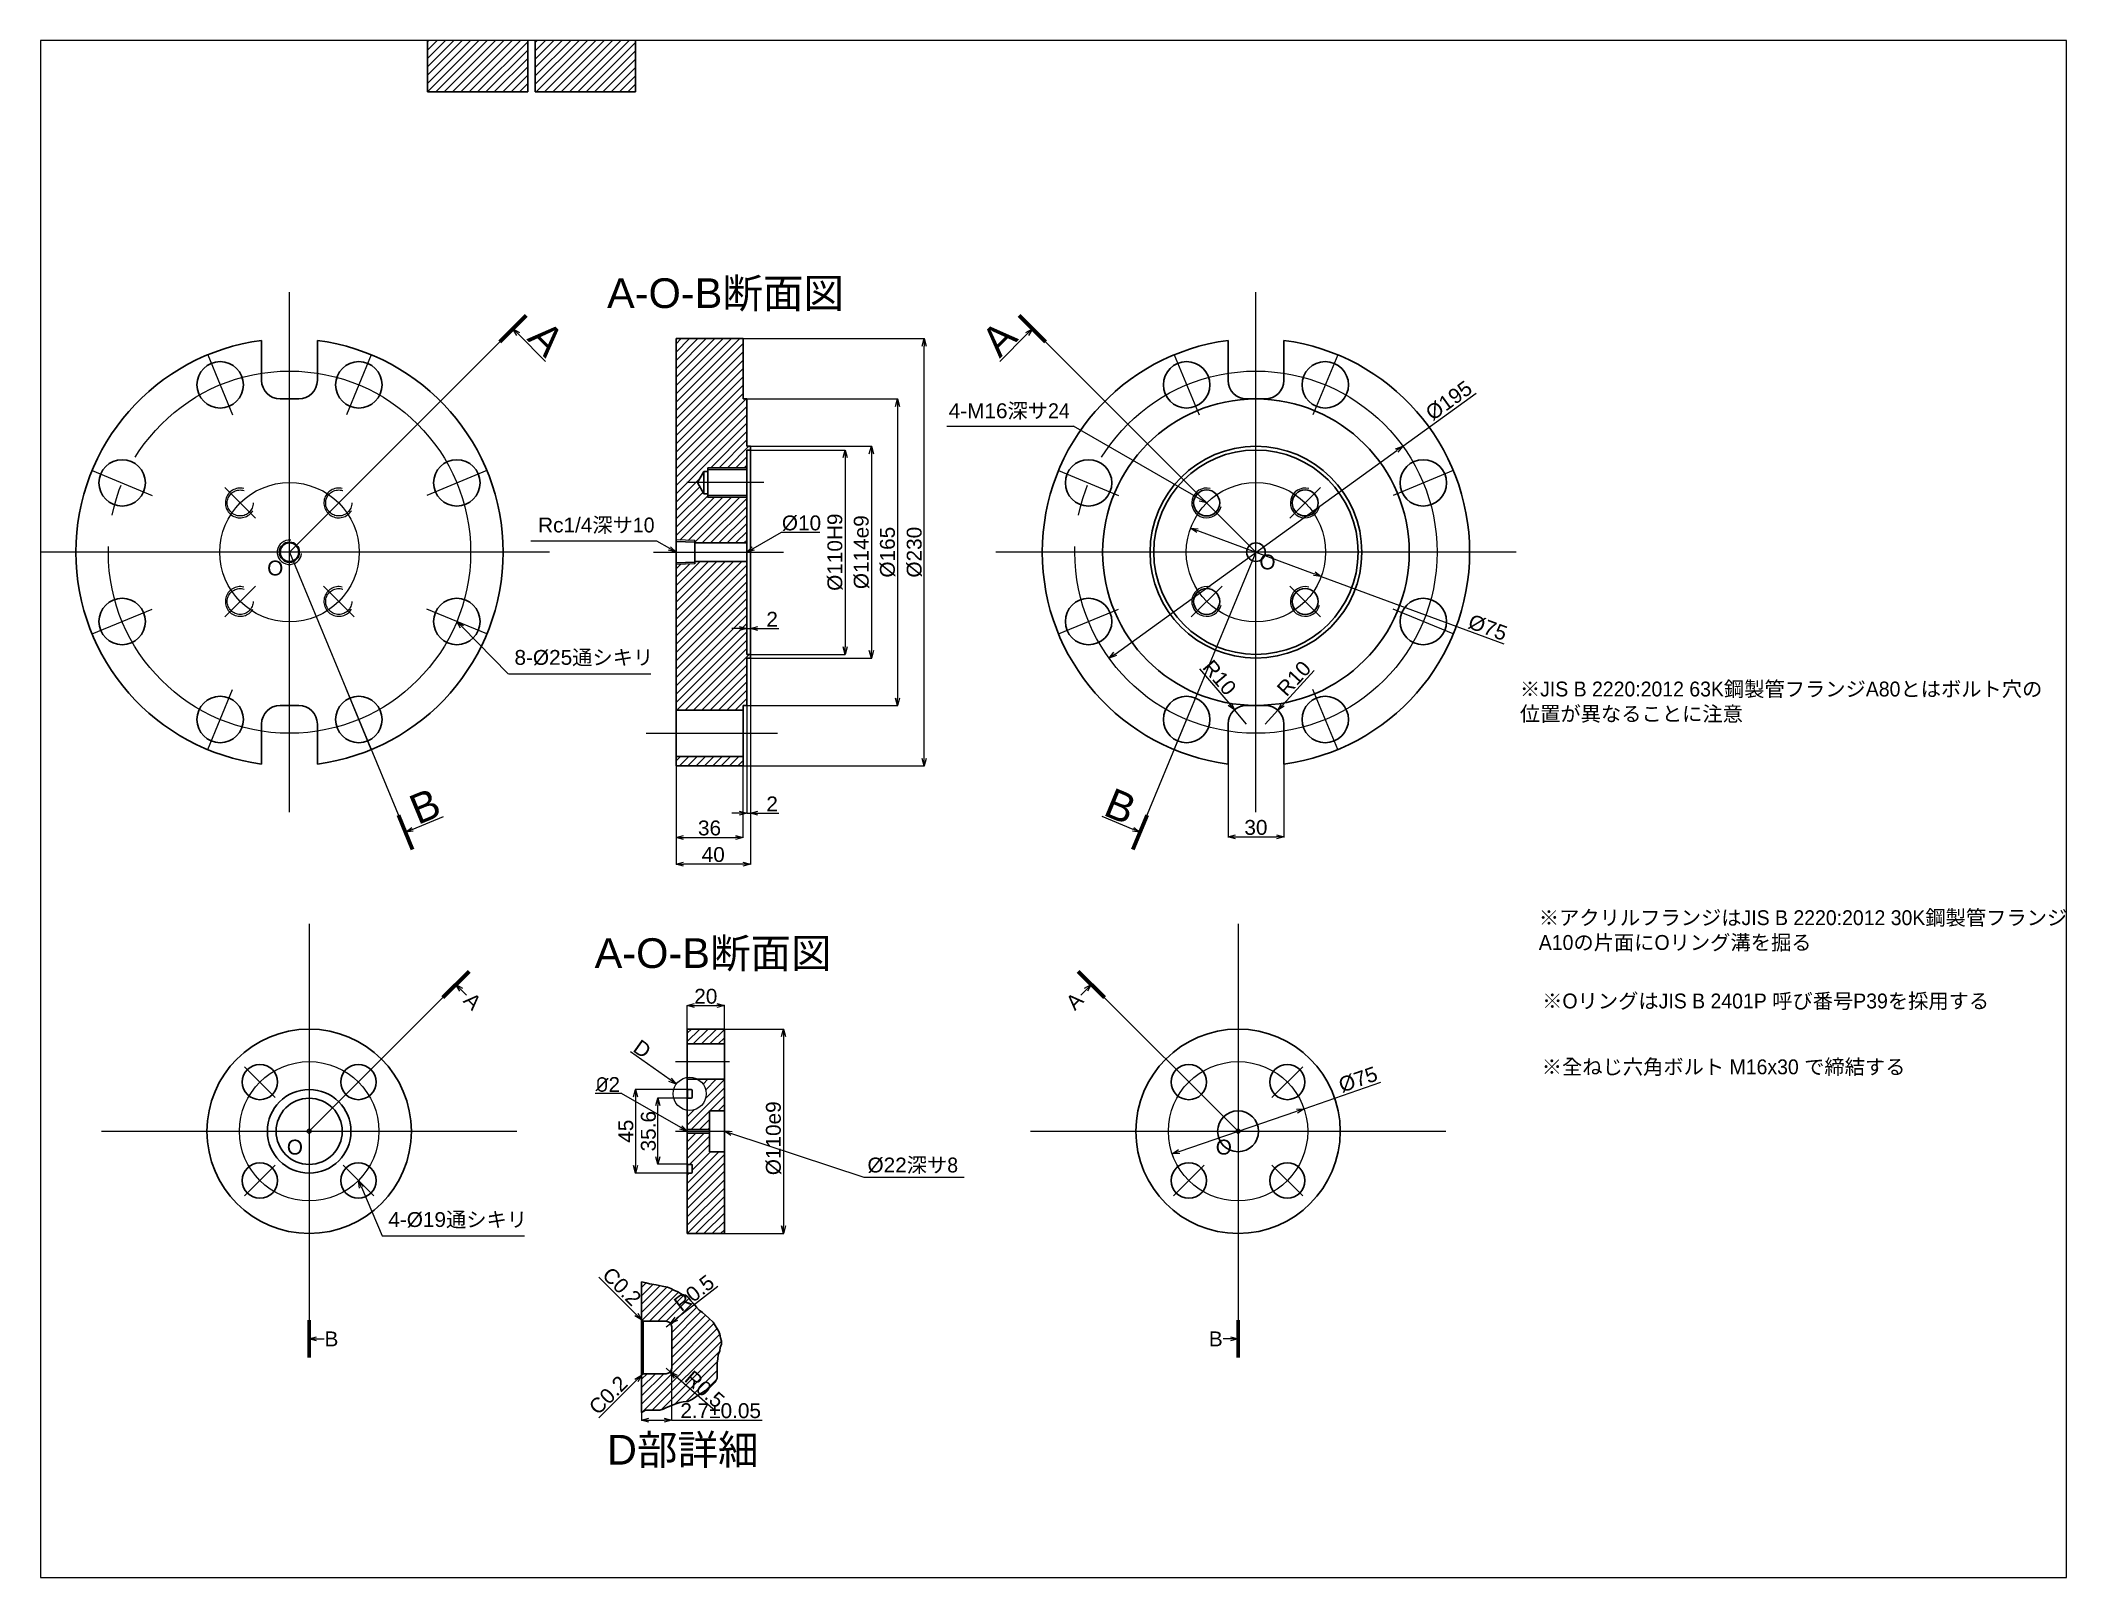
# Paper-space layout '배치2' of a CAD drawing. Header units: millimetres. Extents: x 26 to 231, y 20 to 176.
# The model-space entities are those that its viewports show. They can reach past a viewport. Long polylines and large blocks are cut down to what shows.
import ezdxf

# ---------------------------------------------------------------- set-up
doc = ezdxf.new("R2010")
doc.units = ezdxf.units.MM
doc.linetypes.add('JIS_02_1.2', pattern=[2.5, 1.25, -1.25])
doc.linetypes.add('JIS_08_11', pattern=[12.8, 11, -0.6, 0.6, -0.6])
for name, color, linetype, lineweight in [('ACR Hatch', 7, 'Continuous', 13), ('ACR_BODY OUTER', 7, 'Continuous', 30), ('ACR_CENTER', 2, 'JIS_08_11', 13), ('ACR_Dim', 7, 'Continuous', 13), ('CHAN Dim', 7, 'Continuous', 13), ('Cster BODY OUTER', 7, 'Continuous', 30), ('Cster Hatch', 7, 'Continuous', 13), ('micel', 7, 'Continuous', 60), ('SUS Hatch', 7, 'Continuous', 13), ('SUS_BODY inner', 7, 'Continuous', 13), ('SUS_BODY OUTER', 7, 'Continuous', 30), ('SUS_CENTER', 2, 'JIS_08_11', 13), ('SUS_Dim', 7, 'Continuous', 13), ('SUS_Hidden', 7, 'JIS_02_1.2', 13), ('UPFlange BODY OUTER', 7, 'Continuous', 30), ('UPFlange Hatch', 7, 'Continuous', 13)]:
    doc.layers.add(name, color=color, linetype=linetype, lineweight=lineweight)
doc.styles.add('JIS Mechanical', font='arial.ttf', dxfattribs={"height": 8})
doc.styles.get("Standard").update_dxf_attribs({"font": 'arial.ttf'})
doc.dimstyles.new('JIS Mechanical', dxfattribs={"dimtxt": 8, "dimasz": 4, "dimexe": 0.18, "dimexo": 0, "dimgap": 1, "dimtad": 1, "dimdec": 4, "dimdsep": 46, "dimtxsty": 'Standard', "dimblk": 'OPEN30', "dimcen": 0.09, "dimadec": 0, "dimazin": 2, "dimtfac": 1, "dimtdec": 4, "dimtmove": 0, "dimatfit": 3, "dimfxl": 1, "dimtolj": 1, "dimtzin": 0, "dimarcsym": 0})
doc.dimstyles.new('JIS Mechanical ONE ARROW', dxfattribs={"dimtxt": 8, "dimasz": 4, "dimexe": 0, "dimexo": 0, "dimgap": 1, "dimtad": 1, "dimdec": 4, "dimzin": 0, "dimdsep": 46, "dimtxsty": 'Standard', "dimblk": 'OPEN30', "dimcen": 0.09, "dimsd2": 1, "dimadec": 0, "dimazin": 0, "dimtfac": 1, "dimtdec": 4, "dimtofl": 0, "dimtmove": 0, "dimatfit": 3, "dimfxl": 1, "dimtolj": 1, "dimtzin": 0, "dimarcsym": 0})
doc.dimstyles.new('JIS Mechanical ONE ARROW micel', dxfattribs={"dimtxt": 8, "dimasz": 4, "dimexe": 0, "dimexo": 0, "dimgap": 1, "dimtad": 0, "dimdec": 4, "dimzin": 0, "dimdsep": 46, "dimtxsty": 'Standard', "dimblk": 'OPEN30', "dimcen": 0.09, "dimsd2": 1, "dimadec": 0, "dimazin": 0, "dimtfac": 1, "dimtdec": 4, "dimtofl": 0, "dimtmove": 0, "dimatfit": 3, "dimfxl": 1, "dimtolj": 1, "dimtzin": 0, "dimarcsym": 0})

psp = doc.layouts.new('배치2')

msp = doc.modelspace()

# ---------------------------------------------------------------- texts
at = {"layer": 'ACR_Dim', "char_height": 8, "attachment_point": 1, "style": 'JIS Mechanical'}
for s, width, gutter_width, heights, insert in [('{\\fGulim|b0|i0|c129|p50;※アクリルフランジはJIS B 2220:2012 30K鋼製管フランジA10の片面にOリング溝を掘る}', 285.5656957, 12.5, [75.08938], (711.87776, -142.75247)), ('{\\fGulim|b0|i0|c129|p50;※\\fGulim|b0|i0|c128|p50;OリングはJIS B 2401P 呼び番\\fMS PGothic|b0|i0|c128|p50;号\\fGulim|b0|i0|c128|p50;P39を採用する}', 285.5656957, 12.5, [75.08938], (713.68391, -187.59338)), ('{\\fGulim|b0|i0|c129|p50;※\\fGulim|b0|i0|c128|p50;全ねじ六角ボルト\\fMS PGothic|b0|i0|c128|p50; M16x30 で締結する}', 285.5656957, 12.5, [75.08938], (713.43684, -223.05317)), ('O', 24.2991491, 40, [0], (37.98171, -266.25156)), ('O', 24.2991491, 40, [0], (537.98171, -266.25156)), ('%%C22{\\fMS PGothic|b0|i0|c128|p50;深サ8}', 117.301573, 12.5, [0], (350.51793, -275.90006)), ('4-%%C19{\\fMS PGothic|b0|i0|c128|p50;通シキリ}', 117.301573, 12.5, [0], (92.6069, -305.26053))]:
    msp.add_mtext_dynamic_manual_height_columns(s, width=width, gutter_width=gutter_width, heights=heights, dxfattribs=dict(at, insert=insert))
at = {"layer": 'ACR_Dim', "insert": (210.29038, -425.17452), "char_height": 16, "attachment_point": 1}
msp.add_mtext_dynamic_manual_height_columns('D{\\fMS PGothic|b0|i0|c128|p50;部詳細}', width=221.836558, gutter_width=12.5, heights=[0], dxfattribs=at)
at = {"layer": 'SUS_Dim', "char_height": 16, "attachment_point": 1}
for insert in [(210.334, 197.45947), (203.65355, -157.82858)]:
    msp.add_mtext_dynamic_manual_height_columns('A-O-B{\\fMS PGothic|b0|i0|c128|p50;断面図}', width=221.836558, gutter_width=12.5, heights=[0], dxfattribs=dict(at, insert=insert))
at = {"layer": 'SUS_Dim', "char_height": 8, "style": 'JIS Mechanical'}
for s, width, gutter_width, heights, insert, attachment_point in [('4-M16{\\fMS PGothic|b0|i0|c128|p50;深サ24}', 117.301573, 12.5, [0], (394.22791, 130.15179), 1), ('Rc1/4{\\fMS PGothic|b0|i0|c128|p50;深サ10}', 95.467012, 12.5, [0], (235.89417, 68.64785), 3), ('%%C10', 25.9229992, 12.5, [0], (304.43791, 69.766), 1), ('O', 24.2991491, 40, [0], (27.39018, 45.49484), 1), ('O', 24.2991491, 40, [0], (561.48055, 48.75329), 1), ('8-%%C25{\\fMS PGothic|b0|i0|c128|p50;通シキリ}', 117.301573, 12.5, [0], (160.52337, -2.63105), 1), ('{\\fGulim|b0|i0|c129|p50;※JIS B 2220:2012 63K鋼製管フランジA80とはボルト穴の位置が異なることに注意}', 285.5656957, 12.5, [75.08938], (701.68472, -19.65238), 1), ('{\\fISOCPEUR|b0|i0|c0|p34;%%C}2', 95.467012, 12.5, [0], (217.34778, -232.56232), 3)]:
    msp.add_mtext_dynamic_manual_height_columns(s, width=width, gutter_width=gutter_width, heights=heights, dxfattribs=dict(at, insert=insert, attachment_point=attachment_point))

# ---------------------------------------------------------------- blocks, each defined once
blk = doc.blocks.new('_Open30')
at = {"color": 0, "linetype": 'ByBlock', "lineweight": -2}
for p, q in [((-1, 0.27), (0, 0)), ((0, 0), (-1, -0.27)), ((0, 0), (-1, 0))]:
    blk.add_line(p, q, dxfattribs=at)
blk = doc.blocks.new('*D3')
at = {"layer": 'Defpoints', "color": 0, "transparency": 16777216}
for p in [(228.4, 61), (228.4, 61), (247.5, 50)]:
    blk.add_point(p, dxfattribs=at)
at = {"layer": 'SUS_Dim', "color": 0, "lineweight": -2, "transparency": 16777216}
blk.add_line((244.1, 52), (237.1, 56), dxfattribs=at)
at = {"layer": 'SUS_Dim', "color": 0, "lineweight": -2, "transparency": 16777216, "xscale": 4, "yscale": 4, "zscale": 4, "rotation": 330.0000000000001}
blk.add_blockref('_Open30', (247.5, 50), dxfattribs=at)
blk = doc.blocks.new('*D4')
at = {"layer": 'Defpoints', "color": 0, "transparency": 16777216}
for p in [(304.6, 61), (304.6, 61), (285.5, 50)]:
    blk.add_point(p, dxfattribs=at)
at = {"layer": 'SUS_Dim', "color": 0, "lineweight": -2, "transparency": 16777216}
blk.add_line((289, 52), (304.2, 60.8), dxfattribs=at)
at = {"layer": 'SUS_Dim', "color": 0, "lineweight": -2, "transparency": 16777216, "xscale": 4, "yscale": 4, "zscale": 4, "rotation": 210}
blk.add_blockref('_Open30', (285.5, 50), dxfattribs=at)
blk = doc.blocks.new('*D5')
at = {"layer": 'Defpoints', "color": 0, "transparency": 16777216}
for p in [(287.5, 107), (287.5, -7), (352.6, -7)]:
    blk.add_point(p, dxfattribs=at)
at = {"layer": 'SUS_Dim', "color": 0, "lineweight": -2, "transparency": 16777216}
for p, q in [((287.5, 107), (352.8, 107)), ((352.6, 103), (352.6, -3)), ((287.5, -7), (352.8, -7))]:
    blk.add_line(p, q, dxfattribs=at)
at = {"layer": 'SUS_Dim', "color": 0, "lineweight": -2, "transparency": 16777216, "xscale": 4, "yscale": 4, "zscale": 4}
for p, rotation in [((352.6, 107), 90), ((352.6, -7), 270)]:
    blk.add_blockref('_Open30', p, dxfattribs=dict(at, rotation=rotation))
at = {"layer": 'SUS_Dim', "color": 0, "transparency": 16777216, "insert": (347.3, 50), "char_height": 8, "attachment_point": 5, "rotation": 90}
blk.add_mtext('\\A1;%%C114e9', dxfattribs=at)
blk = doc.blocks.new('*D6')
at = {"layer": 'Defpoints', "color": 0, "transparency": 16777216}
for p in [(285.5, 132.5), (285.5, -32.5), (366.7, -32.5)]:
    blk.add_point(p, dxfattribs=at)
at = {"layer": 'SUS_Dim', "color": 0, "lineweight": -2, "transparency": 16777216}
for p, q in [((285.5, 132.5), (366.9, 132.5)), ((366.7, 128.5), (366.7, -28.5)), ((285.5, -32.5), (366.9, -32.5))]:
    blk.add_line(p, q, dxfattribs=at)
at = {"layer": 'SUS_Dim', "color": 0, "lineweight": -2, "transparency": 16777216, "xscale": 4, "yscale": 4, "zscale": 4}
for p, rotation in [((366.7, 132.5), 90), ((366.7, -32.5), 270)]:
    blk.add_blockref('_Open30', p, dxfattribs=dict(at, rotation=rotation))
at = {"layer": 'SUS_Dim', "color": 0, "transparency": 16777216, "insert": (361.4, 50), "char_height": 8, "attachment_point": 5, "rotation": 90}
blk.add_mtext('\\A1;%%C165', dxfattribs=at)
blk = doc.blocks.new('*D7')
at = {"layer": 'Defpoints', "color": 0, "transparency": 16777216}
for p in [(283.5, 165), (381.1, 165), (283.5, -65)]:
    blk.add_point(p, dxfattribs=at)
at = {"layer": 'SUS_Dim', "color": 0, "lineweight": -2, "transparency": 16777216}
for p, q in [((283.5, 165), (381.2, 165)), ((381.1, -61), (381.1, 161)), ((283.5, -65), (381.2, -65))]:
    blk.add_line(p, q, dxfattribs=at)
at = {"layer": 'SUS_Dim', "color": 0, "lineweight": -2, "transparency": 16777216, "xscale": 4, "yscale": 4, "zscale": 4}
for p, rotation in [((381.1, 165), 90), ((381.1, -65), 270)]:
    blk.add_blockref('_Open30', p, dxfattribs=dict(at, rotation=rotation))
at = {"layer": 'SUS_Dim', "color": 0, "transparency": 16777216, "insert": (375.8, 50), "char_height": 8, "attachment_point": 5, "rotation": 90}
blk.add_mtext('\\A1;%%C230', dxfattribs=at)
blk = doc.blocks.new('*D8')
at = {"layer": 'ACR_Dim', "color": 0, "lineweight": -2, "transparency": 16777216}
for p, q in [((253.6, -243.9), (237.5, -243.9)), ((237.7, -275.5), (237.7, -247.9)), ((253.6, -279.5), (237.5, -279.5))]:
    blk.add_line(p, q, dxfattribs=at)
at = {"layer": 'Defpoints', "color": 0, "transparency": 16777216}
for p in [(237.7, -243.9), (253.6, -243.9), (253.6, -279.5)]:
    blk.add_point(p, dxfattribs=at)
at = {"layer": 'ACR_Dim', "color": 0, "lineweight": -2, "transparency": 16777216, "xscale": 4, "yscale": 4, "zscale": 4}
for p, rotation in [((237.7, -243.9), 90), ((237.7, -279.5), 270)]:
    blk.add_blockref('_Open30', p, dxfattribs=dict(at, rotation=rotation))
at = {"layer": 'ACR_Dim', "color": 0, "transparency": 16777216, "insert": (232.6, -261.7), "char_height": 8, "attachment_point": 5, "rotation": 90}
blk.add_mtext('\\A1;35.6', dxfattribs=at)
blk = doc.blocks.new('*D9')
at = {"layer": 'ACR_Dim', "color": 0, "lineweight": -2, "transparency": 16777216}
for p, q in [((253.6, -239.2), (225.4, -239.2)), ((225.6, -243.2), (225.6, -280.2)), ((253.6, -284.2), (225.4, -284.2))]:
    blk.add_line(p, q, dxfattribs=at)
at = {"layer": 'Defpoints', "color": 0, "transparency": 16777216}
for p in [(253.6, -239.2), (225.6, -284.2), (253.6, -284.2)]:
    blk.add_point(p, dxfattribs=at)
at = {"layer": 'ACR_Dim', "color": 0, "lineweight": -2, "transparency": 16777216, "xscale": 4, "yscale": 4, "zscale": 4}
for p, rotation in [((225.6, -239.2), 90), ((225.6, -284.2), 270)]:
    blk.add_blockref('_Open30', p, dxfattribs=dict(at, rotation=rotation))
at = {"layer": 'ACR_Dim', "color": 0, "transparency": 16777216, "insert": (220.5, -261.7), "char_height": 8, "attachment_point": 5, "rotation": 90}
blk.add_mtext('\\A1;45', dxfattribs=at)
blk = doc.blocks.new('*D10')
at = {"layer": 'Defpoints', "color": 0, "transparency": 16777216}
for p in [(94.9, -103.6), (94.9, -103.6), (101.9, -100.7)]:
    blk.add_point(p, dxfattribs=at)
at = {"layer": 'SUS_Dim', "color": 0, "lineweight": -2, "transparency": 16777216}
blk.add_line((105.5, -99.2), (122.3, -92.3), dxfattribs=at)
at = {"layer": 'SUS_Dim', "color": 0, "lineweight": -2, "transparency": 16777216, "xscale": 4, "yscale": 4, "zscale": 4, "rotation": 202.4999999999999}
blk.add_blockref('_Open30', (101.9, -100.7), dxfattribs=at)
at = {"layer": 'SUS_Dim', "color": 0, "transparency": 16777216, "insert": (112.3, -86.7), "char_height": 8, "attachment_point": 5, "rotation": 22.5}
blk.add_mtext('\\A1;{\\H2x;B}', dxfattribs=at)
blk = doc.blocks.new('*D11')
at = {"layer": 'ACR_Dim', "color": 0, "lineweight": -2, "transparency": 16777216}
for p, q in [((273.5, -206.7), (305.5, -206.7)), ((305.3, -210.7), (305.3, -312.7)), ((273.5, -316.7), (305.5, -316.7))]:
    blk.add_line(p, q, dxfattribs=at)
at = {"layer": 'Defpoints', "color": 0, "transparency": 16777216}
for p in [(273.5, -206.7), (273.5, -316.7), (305.3, -316.7)]:
    blk.add_point(p, dxfattribs=at)
at = {"layer": 'ACR_Dim', "color": 0, "lineweight": -2, "transparency": 16777216, "xscale": 4, "yscale": 4, "zscale": 4}
for p, rotation in [((305.3, -206.7), 90), ((305.3, -316.7), 270)]:
    blk.add_blockref('_Open30', p, dxfattribs=dict(at, rotation=rotation))
at = {"layer": 'ACR_Dim', "color": 0, "transparency": 16777216, "insert": (300, -265.5), "char_height": 8, "attachment_point": 5, "rotation": 90}
blk.add_mtext('\\A1;%%C110e9', dxfattribs=at)
blk = doc.blocks.new('*D12')
at = {"layer": 'Defpoints', "color": 0, "transparency": 16777216}
for p in [(638.6, 107.1), (638.6, 107.1), (480.6, -7.1)]:
    blk.add_point(p, dxfattribs=at)
at = {"layer": 'SUS_Dim', "color": 0, "lineweight": -2, "transparency": 16777216}
for p, q in [((638.6, 107.1), (678.1, 135.6)), ((483.8, -4.8), (635.4, 104.8)), ((638.6, 107.1), (638.8, 106.9)), ((480.6, -7.1), (480.7, -7.2))]:
    blk.add_line(p, q, dxfattribs=at)
at = {"layer": 'SUS_Dim', "color": 0, "lineweight": -2, "transparency": 16777216, "xscale": 4, "yscale": 4, "zscale": 4}
for p, rotation in [((638.6, 107.1), 35.84337346693896), ((480.6, -7.1), 215.8433734669389)]:
    blk.add_blockref('_Open30', p, dxfattribs=dict(at, rotation=rotation))
at = {"layer": 'SUS_Dim', "color": 0, "transparency": 16777216, "insert": (663.5, 131.6), "char_height": 8, "attachment_point": 5, "rotation": 35.8434}
blk.add_mtext('\\A1;%%C195', dxfattribs=at)
blk = doc.blocks.new('*D13')
at = {"layer": 'Defpoints', "color": 0, "transparency": 16777216}
for p in [(544.6, -64), (574.6, -64), (574.6, -103.3)]:
    blk.add_point(p, dxfattribs=at)
at = {"layer": 'SUS_Dim', "color": 0, "lineweight": -2, "transparency": 16777216}
for p, q in [((544.6, -64), (544.6, -103.5)), ((574.6, -64), (574.6, -103.5)), ((548.6, -103.3), (570.6, -103.3))]:
    blk.add_line(p, q, dxfattribs=at)
at = {"layer": 'SUS_Dim', "color": 0, "lineweight": -2, "transparency": 16777216, "xscale": 4, "yscale": 4, "zscale": 4, "rotation": 180}
blk.add_blockref('_Open30', (544.6, -103.3), dxfattribs=at)
at = {"layer": 'SUS_Dim', "color": 0, "lineweight": -2, "transparency": 16777216, "xscale": 4, "yscale": 4, "zscale": 4}
blk.add_blockref('_Open30', (574.6, -103.3), dxfattribs=at)
at = {"layer": 'SUS_Dim', "color": 0, "transparency": 16777216, "insert": (559.6, -98.2), "char_height": 8, "attachment_point": 5}
blk.add_mtext('\\A1;30', dxfattribs=at)
blk = doc.blocks.new('*D14')
at = {"layer": 'Defpoints', "color": 0, "transparency": 16777216}
for p in [(564.6, -42.5), (571.4, -35.1)]:
    blk.add_point(p, dxfattribs=at)
at = {"layer": 'SUS_Dim', "color": 0, "lineweight": -2, "transparency": 16777216}
for p, q in [((591, -13.7), (574.1, -32.2)), ((564.6, -42.5), (571.4, -35.1))]:
    blk.add_line(p, q, dxfattribs=at)
at = {"layer": 'SUS_Dim', "color": 0, "lineweight": -2, "transparency": 16777216, "xscale": 4, "yscale": 4, "zscale": 4, "rotation": 227.5162813843645}
blk.add_blockref('_Open30', (571.4, -35.1), dxfattribs=at)
at = {"layer": 'SUS_Dim', "color": 0, "transparency": 16777216, "insert": (580.1, -18), "char_height": 8, "attachment_point": 5, "rotation": 47.5163}
blk.add_mtext('\\A1;R10', dxfattribs=at)
blk = doc.blocks.new('*D15')
at = {"layer": 'Defpoints', "color": 0, "transparency": 16777216}
for p in [(548.1, -34.9), (554.6, -42.5)]:
    blk.add_point(p, dxfattribs=at)
at = {"layer": 'SUS_Dim', "color": 0, "lineweight": -2, "transparency": 16777216}
for p, q in [((529.3, -12.7), (545.5, -31.8)), ((554.6, -42.5), (548.1, -34.9))]:
    blk.add_line(p, q, dxfattribs=at)
at = {"layer": 'SUS_Dim', "color": 0, "lineweight": -2, "transparency": 16777216, "xscale": 4, "yscale": 4, "zscale": 4, "rotation": 310.3721878553387}
blk.add_blockref('_Open30', (548.1, -34.9), dxfattribs=at)
at = {"layer": 'SUS_Dim', "color": 0, "transparency": 16777216, "insert": (540, -17.5), "char_height": 8, "attachment_point": 5, "rotation": 310.3722}
blk.add_mtext('\\A1;R10', dxfattribs=at)
blk = doc.blocks.new('*D16')
at = {"layer": 'Defpoints', "color": 0, "transparency": 16777216}
for p in [(524.4, 63), (524.4, 63), (594.8, 37)]:
    blk.add_point(p, dxfattribs=at)
at = {"layer": 'SUS_Dim', "color": 0, "lineweight": -2, "transparency": 16777216}
for p, q in [((524.4, 63), (524.4, 62.9)), ((528.2, 61.6), (591, 38.4)), ((594.8, 37), (594.7, 36.8)), ((594.8, 37), (693, 0.6))]:
    blk.add_line(p, q, dxfattribs=at)
at = {"layer": 'SUS_Dim', "color": 0, "lineweight": -2, "transparency": 16777216, "xscale": 4, "yscale": 4, "zscale": 4}
for p, rotation in [((524.4, 63), 159.6761750796238), ((594.8, 37), 339.6761750796238)]:
    blk.add_blockref('_Open30', p, dxfattribs=dict(at, rotation=rotation))
at = {"layer": 'SUS_Dim', "color": 0, "transparency": 16777216, "insert": (684.4, 9.4), "char_height": 8, "attachment_point": 5, "rotation": 339.6762}
blk.add_mtext('\\A1;%%C75', dxfattribs=at)
blk = doc.blocks.new('*D19')
at = {"layer": 'ACR_Dim', "color": 0, "lineweight": -2, "transparency": 16777216}
for p, q in [((269.9, -345.3), (247.6, -362.7)), ((242.1, -367), (244.5, -365.2))]:
    blk.add_line(p, q, dxfattribs=at)
at = {"layer": 'Defpoints', "color": 0, "transparency": 16777216}
for p in [(242.1, -367), (244.5, -365.2)]:
    blk.add_point(p, dxfattribs=at)
at = {"layer": 'ACR_Dim', "color": 0, "lineweight": -2, "transparency": 16777216, "xscale": 4, "yscale": 4, "zscale": 4, "rotation": 218.1185814894565}
blk.add_blockref('_Open30', (244.5, -365.2), dxfattribs=at)
at = {"layer": 'ACR_Dim', "color": 0, "transparency": 16777216, "insert": (257.2, -348.8), "char_height": 8, "attachment_point": 5, "rotation": 38.1186}
blk.add_mtext('\\A1;R0.5', dxfattribs=at)
blk = doc.blocks.new('*D20')
at = {"layer": 'ACR_Dim', "color": 0, "lineweight": -2, "transparency": 16777216}
for p, q in [((242.1, -389.2), (244.4, -391.2)), ((268.8, -412.4), (247.4, -393.8))]:
    blk.add_line(p, q, dxfattribs=at)
at = {"layer": 'Defpoints', "color": 0, "transparency": 16777216}
for p in [(242.1, -389.2), (244.4, -391.2)]:
    blk.add_point(p, dxfattribs=at)
at = {"layer": 'ACR_Dim', "color": 0, "lineweight": -2, "transparency": 16777216, "xscale": 4, "yscale": 4, "zscale": 4, "rotation": 138.9950629943328}
blk.add_blockref('_Open30', (244.4, -391.2), dxfattribs=at)
at = {"layer": 'ACR_Dim', "color": 0, "transparency": 16777216, "insert": (262.9, -400.6), "char_height": 8, "attachment_point": 5, "rotation": 318.9951}
blk.add_mtext('\\A1;R0.5', dxfattribs=at)
blk = doc.blocks.new('*D21')
at = {"layer": 'ACR_Dim', "color": 0, "lineweight": -2, "transparency": 16777216}
blk.add_line((226.1, -360.4), (206, -340.2), dxfattribs=at)
at = {"layer": 'Defpoints', "color": 0, "transparency": 16777216}
for p in [(228.9, -363.2), (229.8, -364), (229.8, -364)]:
    blk.add_point(p, dxfattribs=at)
at = {"layer": 'ACR_Dim', "color": 0, "lineweight": -2, "transparency": 16777216, "xscale": 4, "yscale": 4, "zscale": 4, "rotation": 314.9999999999981}
blk.add_blockref('_Open30', (228.9, -363.2), dxfattribs=at)
at = {"layer": 'ACR_Dim', "color": 0, "transparency": 16777216, "insert": (218.3, -345.3), "char_height": 8, "attachment_point": 5, "rotation": 315}
blk.add_mtext('\\A1;C0.2', dxfattribs=at)
blk = doc.blocks.new('*D22')
at = {"layer": 'ACR_Dim', "color": 0, "lineweight": -2, "transparency": 16777216}
blk.add_line((226.1, -395.9), (206, -416), dxfattribs=at)
at = {"layer": 'Defpoints', "color": 0, "transparency": 16777216}
for p in [(229.8, -392.2), (229.8, -392.2), (228.9, -393.1)]:
    blk.add_point(p, dxfattribs=at)
at = {"layer": 'ACR_Dim', "color": 0, "lineweight": -2, "transparency": 16777216, "xscale": 4, "yscale": 4, "zscale": 4, "rotation": 45.00000000000192}
blk.add_blockref('_Open30', (228.9, -393.1), dxfattribs=at)
at = {"layer": 'ACR_Dim', "color": 0, "transparency": 16777216, "insert": (211, -403.8), "char_height": 8, "attachment_point": 5, "rotation": 45}
blk.add_mtext('\\A1;C0.2', dxfattribs=at)
blk = doc.blocks.new('*D23')
at = {"layer": 'ACR_Dim', "color": 0, "lineweight": -2, "transparency": 16777216}
for p, q in [((244.3, -234), (222.9, -219)), ((247.5, -236.4), (247.5, -236.4)), ((251.2, -239), (251.2, -238.9))]:
    blk.add_line(p, q, dxfattribs=at)
at = {"layer": 'Defpoints', "color": 0, "transparency": 16777216}
for p in [(247.5, -236.4), (251.2, -238.9), (251.2, -239)]:
    blk.add_point(p, dxfattribs=at)
at = {"layer": 'ACR_Dim', "color": 0, "lineweight": -2, "transparency": 16777216, "xscale": 4, "yscale": 4, "zscale": 4, "rotation": 324.8023336341653}
blk.add_blockref('_Open30', (247.5, -236.4), dxfattribs=at)
at = {"layer": 'ACR_Dim', "color": 0, "transparency": 16777216, "insert": (229.3, -217.4), "char_height": 8, "attachment_point": 5, "rotation": 324.8023}
blk.add_mtext('\\A1;D', dxfattribs=at)
blk = doc.blocks.new('*D24')
at = {"layer": 'ACR_Dim', "color": 0, "lineweight": -2, "transparency": 16777216}
for p, q in [((228.9, -376.3), (228.9, -417.5)), ((245.1, -389.2), (245.1, -417.5)), ((232.9, -417.3), (241.1, -417.3)), ((245.1, -417.3), (293.8, -417.3))]:
    blk.add_line(p, q, dxfattribs=at)
at = {"layer": 'Defpoints', "color": 0, "transparency": 16777216}
for p in [(228.9, -376.3), (245.1, -389.2), (245.1, -417.3)]:
    blk.add_point(p, dxfattribs=at)
at = {"layer": 'ACR_Dim', "color": 0, "lineweight": -2, "transparency": 16777216, "xscale": 4, "yscale": 4, "zscale": 4, "rotation": 180}
blk.add_blockref('_Open30', (228.9, -417.3), dxfattribs=at)
at = {"layer": 'ACR_Dim', "color": 0, "lineweight": -2, "transparency": 16777216, "xscale": 4, "yscale": 4, "zscale": 4}
blk.add_blockref('_Open30', (245.1, -417.3), dxfattribs=at)
at = {"layer": 'ACR_Dim', "color": 0, "transparency": 16777216, "insert": (271.5, -412.2), "char_height": 8, "attachment_point": 5}
blk.add_mtext('\\A1;2.7%%P0.05', dxfattribs=at)
blk = doc.blocks.new('*D25')
at = {"layer": 'ACR_Dim', "color": 0, "lineweight": -2, "transparency": 16777216}
for p, q in [((253.5, -206.7), (253.5, -194)), ((257.5, -194.1), (269.5, -194.1)), ((273.5, -206.7), (273.5, -194))]:
    blk.add_line(p, q, dxfattribs=at)
at = {"layer": 'Defpoints', "color": 0, "transparency": 16777216}
for p in [(273.5, -194.1), (253.5, -206.7), (273.5, -206.7)]:
    blk.add_point(p, dxfattribs=at)
at = {"layer": 'ACR_Dim', "color": 0, "lineweight": -2, "transparency": 16777216, "xscale": 4, "yscale": 4, "zscale": 4, "rotation": 180}
blk.add_blockref('_Open30', (253.5, -194.1), dxfattribs=at)
at = {"layer": 'ACR_Dim', "color": 0, "lineweight": -2, "transparency": 16777216, "xscale": 4, "yscale": 4, "zscale": 4}
blk.add_blockref('_Open30', (273.5, -194.1), dxfattribs=at)
at = {"layer": 'ACR_Dim', "color": 0, "transparency": 16777216, "insert": (263.5, -189.1), "char_height": 8, "attachment_point": 5}
blk.add_mtext('\\A1;20', dxfattribs=at)
blk = doc.blocks.new('*D26')
at = {"layer": 'Defpoints', "color": 0, "transparency": 16777216}
for p in [(287.5, 105), (287.5, -5), (338.5, -5)]:
    blk.add_point(p, dxfattribs=at)
at = {"layer": 'SUS_Dim', "color": 0, "lineweight": -2, "transparency": 16777216}
for p, q in [((287.5, 105), (338.6, 105)), ((338.5, 101), (338.5, -1)), ((287.5, -5), (338.6, -5))]:
    blk.add_line(p, q, dxfattribs=at)
at = {"layer": 'SUS_Dim', "color": 0, "lineweight": -2, "transparency": 16777216, "xscale": 4, "yscale": 4, "zscale": 4}
for p, rotation in [((338.5, 105), 90), ((338.5, -5), 270)]:
    blk.add_blockref('_Open30', p, dxfattribs=dict(at, rotation=rotation))
at = {"layer": 'SUS_Dim', "color": 0, "transparency": 16777216, "insert": (333.1, 50), "char_height": 8, "attachment_point": 5, "rotation": 90}
blk.add_mtext('\\A1;%%C110H9', dxfattribs=at)
blk = doc.blocks.new('*D27')
at = {"layer": 'Defpoints', "color": 0, "transparency": 16777216}
for p in [(287.5, -7), (247.5, -65), (247.5, -117.9)]:
    blk.add_point(p, dxfattribs=at)
at = {"layer": 'SUS_Dim', "color": 0, "lineweight": -2, "transparency": 16777216}
for p, q in [((287.5, -7), (287.5, -118.1)), ((247.5, -65), (247.5, -118.1)), ((283.5, -117.9), (251.5, -117.9))]:
    blk.add_line(p, q, dxfattribs=at)
at = {"layer": 'SUS_Dim', "color": 0, "lineweight": -2, "transparency": 16777216, "xscale": 4, "yscale": 4, "zscale": 4, "rotation": 180}
blk.add_blockref('_Open30', (247.5, -117.9), dxfattribs=at)
at = {"layer": 'SUS_Dim', "color": 0, "lineweight": -2, "transparency": 16777216, "xscale": 4, "yscale": 4, "zscale": 4}
blk.add_blockref('_Open30', (287.5, -117.9), dxfattribs=at)
at = {"layer": 'SUS_Dim', "color": 0, "transparency": 16777216, "insert": (267.5, -112.8), "char_height": 8, "attachment_point": 5}
blk.add_mtext('\\A1;40', dxfattribs=at)
blk = doc.blocks.new('*D28')
at = {"layer": 'Defpoints', "color": 0, "transparency": 16777216}
for p in [(247.5, -65), (283.5, -65), (283.5, -103.6)]:
    blk.add_point(p, dxfattribs=at)
at = {"layer": 'SUS_Dim', "color": 0, "lineweight": -2, "transparency": 16777216}
for p, q in [((247.5, -65), (247.5, -103.8)), ((283.5, -65), (283.5, -103.8)), ((251.5, -103.6), (279.5, -103.6))]:
    blk.add_line(p, q, dxfattribs=at)
at = {"layer": 'SUS_Dim', "color": 0, "lineweight": -2, "transparency": 16777216, "xscale": 4, "yscale": 4, "zscale": 4, "rotation": 180}
blk.add_blockref('_Open30', (247.5, -103.6), dxfattribs=at)
at = {"layer": 'SUS_Dim', "color": 0, "lineweight": -2, "transparency": 16777216, "xscale": 4, "yscale": 4, "zscale": 4}
blk.add_blockref('_Open30', (283.5, -103.6), dxfattribs=at)
at = {"layer": 'SUS_Dim', "color": 0, "transparency": 16777216, "insert": (265.5, -98.5), "char_height": 8, "attachment_point": 5}
blk.add_mtext('\\A1;36', dxfattribs=at)
blk = doc.blocks.new('*D29')
at = {"layer": 'Defpoints', "color": 0, "transparency": 16777216}
for p in [(287.5, -7), (285.5, -32.5), (287.5, -90.5)]:
    blk.add_point(p, dxfattribs=at)
at = {"layer": 'SUS_Dim', "color": 0, "lineweight": -2, "transparency": 16777216}
for p, q in [((287.5, -7), (287.5, -90.7)), ((285.5, -32.5), (285.5, -90.7)), ((281.5, -90.5), (277.5, -90.5)), ((285.5, -90.5), (287.5, -90.5)), ((291.5, -90.5), (302.8, -90.5))]:
    blk.add_line(p, q, dxfattribs=at)
at = {"layer": 'SUS_Dim', "color": 0, "lineweight": -2, "transparency": 16777216, "xscale": 4, "yscale": 4, "zscale": 4}
blk.add_blockref('_Open30', (285.5, -90.5), dxfattribs=at)
at = {"layer": 'SUS_Dim', "color": 0, "lineweight": -2, "transparency": 16777216, "xscale": 4, "yscale": 4, "zscale": 4, "rotation": 180}
blk.add_blockref('_Open30', (287.5, -90.5), dxfattribs=at)
at = {"layer": 'SUS_Dim', "color": 0, "transparency": 16777216, "insert": (299.2, -85.5), "char_height": 8, "attachment_point": 5}
blk.add_mtext('\\A1;2', dxfattribs=at)
blk = doc.blocks.new('*D30')
at = {"layer": 'Defpoints', "color": 0, "transparency": 16777216}
for p in [(287.5, 8.9), (285.5, -5), (287.5, -5)]:
    blk.add_point(p, dxfattribs=at)
at = {"layer": 'SUS_Dim', "color": 0, "lineweight": -2, "transparency": 16777216}
for p, q in [((281.5, 8.9), (277.5, 8.9)), ((285.5, -5), (285.5, 9.1)), ((285.5, 8.9), (287.5, 8.9)), ((287.5, -5), (287.5, 9.1)), ((291.5, 8.9), (302.8, 8.9))]:
    blk.add_line(p, q, dxfattribs=at)
at = {"layer": 'SUS_Dim', "color": 0, "lineweight": -2, "transparency": 16777216, "xscale": 4, "yscale": 4, "zscale": 4}
blk.add_blockref('_Open30', (285.5, 8.9), dxfattribs=at)
at = {"layer": 'SUS_Dim', "color": 0, "lineweight": -2, "transparency": 16777216, "xscale": 4, "yscale": 4, "zscale": 4, "rotation": 180}
blk.add_blockref('_Open30', (287.5, 8.9), dxfattribs=at)
at = {"layer": 'SUS_Dim', "color": 0, "transparency": 16777216, "insert": (299.2, 13.9), "char_height": 8, "attachment_point": 5}
blk.add_mtext('\\A1;2', dxfattribs=at)
blk = doc.blocks.new('*D31')
at = {"layer": 'ACR_Dim', "color": 0, "lineweight": -2, "transparency": 16777216}
for p, q in [((585.5, -249.6), (626.9, -235.3)), ((585.5, -249.6), (585.4, -249.4)), ((518.3, -272.6), (581.7, -250.9)), ((514.5, -273.9), (514.5, -273.8))]:
    blk.add_line(p, q, dxfattribs=at)
at = {"layer": 'Defpoints', "color": 0, "transparency": 16777216}
for p in [(585.5, -249.6), (585.5, -249.6), (514.5, -273.9)]:
    blk.add_point(p, dxfattribs=at)
at = {"layer": 'ACR_Dim', "color": 0, "lineweight": -2, "transparency": 16777216, "xscale": 4, "yscale": 4, "zscale": 4}
for p, rotation in [((585.5, -249.6), 18.95257292677258), ((514.5, -273.9), 198.9525729267725)]:
    blk.add_blockref('_Open30', p, dxfattribs=dict(at, rotation=rotation))
at = {"layer": 'ACR_Dim', "color": 0, "transparency": 16777216, "insert": (614.6, -233.9), "char_height": 8, "attachment_point": 5, "rotation": 18.9526}
blk.add_mtext('\\A1;%%C75', dxfattribs=at)
blk = doc.blocks.new('*D32')
at = {"layer": 'Defpoints', "color": 0, "transparency": 16777216}
for p in [(129.5, 12.7), (146.4, -4.4), (146.4, -4.4)]:
    blk.add_point(p, dxfattribs=at)
at = {"layer": 'SUS_Dim', "color": 0, "lineweight": -2, "transparency": 16777216}
blk.add_line((132.3, 9.8), (157.2, -15.4), dxfattribs=at)
at = {"layer": 'SUS_Dim', "color": 0, "lineweight": -2, "transparency": 16777216, "xscale": 4, "yscale": 4, "zscale": 4, "rotation": 134.6656930719426}
blk.add_blockref('_Open30', (129.5, 12.7), dxfattribs=at)
blk = doc.blocks.new('*D33')
at = {"layer": 'ACR_Dim', "color": 0, "lineweight": -2, "transparency": 16777216}
blk.add_line((78.1, -291.9), (89.3, -318), dxfattribs=at)
at = {"layer": 'Defpoints', "color": 0, "transparency": 16777216}
for p in [(76.5, -288.3), (82, -301.1), (82, -301.1)]:
    blk.add_point(p, dxfattribs=at)
at = {"layer": 'ACR_Dim', "color": 0, "lineweight": -2, "transparency": 16777216, "xscale": 4, "yscale": 4, "zscale": 4, "rotation": 113.2837966978065}
blk.add_blockref('_Open30', (76.5, -288.3), dxfattribs=at)
blk = doc.blocks.new('*D34')
at = {"layer": 'Defpoints', "color": 0, "transparency": 16777216}
for p in [(439.3, 170.3), (442.9, 173.9), (442.9, 173.9)]:
    blk.add_point(p, dxfattribs=at)
at = {"layer": 'SUS_Dim', "color": 0, "lineweight": -2, "transparency": 16777216}
blk.add_line((436.5, 167.5), (421.7, 152.7), dxfattribs=at)
at = {"layer": 'SUS_Dim', "color": 0, "lineweight": -2, "transparency": 16777216, "xscale": 4, "yscale": 4, "zscale": 4, "rotation": 45}
blk.add_blockref('_Open30', (439.3, 170.3), dxfattribs=at)
at = {"layer": 'SUS_Dim', "color": 0, "transparency": 16777216, "insert": (421.3, 165), "char_height": 8, "attachment_point": 5, "rotation": 45}
blk.add_mtext('\\A1;{\\H2x;A}', dxfattribs=at)
blk = doc.blocks.new('*D35')
at = {"layer": 'Defpoints', "color": 0, "transparency": 16777216}
for p in [(497.2, -100.7), (504.1, -103.6), (504.1, -103.6)]:
    blk.add_point(p, dxfattribs=at)
at = {"layer": 'SUS_Dim', "color": 0, "lineweight": -2, "transparency": 16777216}
blk.add_line((493.5, -99.2), (476.8, -92.3), dxfattribs=at)
at = {"layer": 'SUS_Dim', "color": 0, "lineweight": -2, "transparency": 16777216, "xscale": 4, "yscale": 4, "zscale": 4, "rotation": 337.5000000000001}
blk.add_blockref('_Open30', (497.2, -100.7), dxfattribs=at)
at = {"layer": 'SUS_Dim', "color": 0, "transparency": 16777216, "insert": (486.7, -86.7), "char_height": 8, "attachment_point": 5, "rotation": 337.5}
blk.add_mtext('\\A1;{\\H2x;B}', dxfattribs=at)
blk = doc.blocks.new('*D36')
at = {"layer": 'Defpoints', "color": 0, "transparency": 16777216}
for p in [(453.9, 122.2), (453.9, 122.2), (533.1, 76.5)]:
    blk.add_point(p, dxfattribs=at)
at = {"layer": 'SUS_Dim', "color": 0, "lineweight": -2, "transparency": 16777216}
blk.add_line((529.6, 78.5), (461.4, 117.9), dxfattribs=at)
at = {"layer": 'SUS_Dim', "color": 0, "lineweight": -2, "transparency": 16777216, "xscale": 4, "yscale": 4, "zscale": 4, "rotation": 330.0000000000001}
blk.add_blockref('_Open30', (533.1, 76.5), dxfattribs=at)
blk = doc.blocks.new('*D37')
at = {"layer": 'ACR_Dim', "color": 0, "lineweight": -2, "transparency": 16777216}
blk.add_line((277.3, -263), (348.5, -286.5), dxfattribs=at)
at = {"layer": 'Defpoints', "color": 0, "transparency": 16777216}
for p in [(273.5, -261.7), (342.8, -284.6), (342.8, -284.6)]:
    blk.add_point(p, dxfattribs=at)
at = {"layer": 'ACR_Dim', "color": 0, "lineweight": -2, "transparency": 16777216, "xscale": 4, "yscale": 4, "zscale": 4, "rotation": 161.7215137252378}
blk.add_blockref('_Open30', (273.5, -261.7), dxfattribs=at)
blk = doc.blocks.new('*D38')
at = {"layer": 'ACR_Dim', "color": 0, "lineweight": -2, "transparency": 16777216}
blk.add_line((131.8, -185.6), (134.7, -188.4), dxfattribs=at)
at = {"layer": 'Defpoints', "color": 0, "transparency": 16777216}
for p in [(127.6, -181.3), (127.6, -181.3), (129, -182.7)]:
    blk.add_point(p, dxfattribs=at)
at = {"layer": 'ACR_Dim', "color": 0, "lineweight": -2, "transparency": 16777216, "xscale": 4, "yscale": 4, "zscale": 4, "rotation": 134.9999999999991}
blk.add_blockref('_Open30', (129, -182.7), dxfattribs=at)
at = {"layer": 'ACR_Dim', "color": 0, "transparency": 16777216, "insert": (138, -191.7), "char_height": 8, "attachment_point": 5, "rotation": 315}
blk.add_mtext('\\A1;A', dxfattribs=at)
blk = doc.blocks.new('*D39')
at = {"layer": 'ACR_Dim', "color": 0, "lineweight": -2, "transparency": 16777216}
blk.add_line((54, -373.5), (58, -373.5), dxfattribs=at)
at = {"layer": 'Defpoints', "color": 0, "transparency": 16777216}
for p in [(47.2, -373.5), (47.2, -373.5), (50, -373.5)]:
    blk.add_point(p, dxfattribs=at)
at = {"layer": 'ACR_Dim', "color": 0, "lineweight": -2, "transparency": 16777216, "xscale": 4, "yscale": 4, "zscale": 4, "rotation": 180}
blk.add_blockref('_Open30', (50, -373.5), dxfattribs=at)
at = {"layer": 'ACR_Dim', "color": 0, "transparency": 16777216, "insert": (62, -373.5), "char_height": 8, "attachment_point": 5}
blk.add_mtext('\\A1;B', dxfattribs=at)
blk = doc.blocks.new('*D40')
at = {"layer": 'ACR_Dim', "color": 0, "lineweight": -2, "transparency": 16777216}
blk.add_line((468.2, -185.6), (465.3, -188.4), dxfattribs=at)
at = {"layer": 'Defpoints', "color": 0, "transparency": 16777216}
for p in [(471, -182.7), (472.4, -181.3), (472.4, -181.3)]:
    blk.add_point(p, dxfattribs=at)
at = {"layer": 'ACR_Dim', "color": 0, "lineweight": -2, "transparency": 16777216, "xscale": 4, "yscale": 4, "zscale": 4, "rotation": 45.00000000000056}
blk.add_blockref('_Open30', (471, -182.7), dxfattribs=at)
at = {"layer": 'ACR_Dim', "color": 0, "transparency": 16777216, "insert": (462, -191.7), "char_height": 8, "attachment_point": 5, "rotation": 45}
blk.add_mtext('\\A1;A', dxfattribs=at)
blk = doc.blocks.new('*D41')
at = {"layer": 'ACR_Dim', "color": 0, "lineweight": -2, "transparency": 16777216}
blk.add_line((546, -373.5), (542, -373.5), dxfattribs=at)
at = {"layer": 'Defpoints', "color": 0, "transparency": 16777216}
for p in [(550, -373.5), (552.8, -373.5), (552.8, -373.5)]:
    blk.add_point(p, dxfattribs=at)
at = {"layer": 'ACR_Dim', "color": 0, "lineweight": -2, "transparency": 16777216, "xscale": 4, "yscale": 4, "zscale": 4}
blk.add_blockref('_Open30', (550, -373.5), dxfattribs=at)
at = {"layer": 'ACR_Dim', "color": 0, "transparency": 16777216, "insert": (538, -373.5), "char_height": 8, "attachment_point": 5}
blk.add_mtext('\\A1;B', dxfattribs=at)
blk = doc.blocks.new('*D46')
at = {"layer": 'Defpoints', "color": 0, "transparency": 16777216}
for p in [(156.1, 173.9), (156.1, 173.9), (159.7, 170.3)]:
    blk.add_point(p, dxfattribs=at)
at = {"layer": 'SUS_Dim', "color": 0, "lineweight": -2, "transparency": 16777216}
blk.add_line((162.5, 167.5), (177.3, 152.7), dxfattribs=at)
at = {"layer": 'SUS_Dim', "color": 0, "lineweight": -2, "transparency": 16777216, "xscale": 4, "yscale": 4, "zscale": 4, "rotation": 134.9999999999986}
blk.add_blockref('_Open30', (159.7, 170.3), dxfattribs=at)
at = {"layer": 'SUS_Dim', "color": 0, "transparency": 16777216, "insert": (177.7, 165), "char_height": 8, "attachment_point": 5, "rotation": 315}
blk.add_mtext('\\A1;{\\H2x;A}', dxfattribs=at)
blk = doc.blocks.new('*D50')
at = {"layer": 'Defpoints', "color": 0, "transparency": 16777216}
for p in [(234.4, -250.7), (234.4, -250.7), (253.5, -261.7)]:
    blk.add_point(p, dxfattribs=at)
at = {"layer": 'SUS_Dim', "color": 0, "lineweight": -2, "transparency": 16777216}
blk.add_line((250, -259.7), (218.2, -241.4), dxfattribs=at)
at = {"layer": 'SUS_Dim', "color": 0, "lineweight": -2, "transparency": 16777216, "xscale": 4, "yscale": 4, "zscale": 4, "rotation": 329.9999999999999}
blk.add_blockref('_Open30', (253.5, -261.7), dxfattribs=at)

# ---------------------------------------------------------------- dimensions: what is measured, and where the dimension line sits
at = {"layer": 'ACR_Dim'}
for p1, p2, text, dimstyle, picture, middle in [((129.01664, -182.72976), (127.57565, -181.28878), 'A', 'JIS Mechanical ONE ARROW micel', '*D38', (138.02188, -191.735)), ((470.98336, -182.72976), (472.42435, -181.28878), 'A', 'JIS Mechanical ONE ARROW micel', '*D40', (461.97812, -191.735)), ((228.9367, -363.19062), (229.7827, -364.03662), 'C0.2', 'JIS Mechanical ONE ARROW', '*D21', (218.26354, -345.25346)), ((50, -373.4928), (47.18797, -373.4928), 'B', 'JIS Mechanical ONE ARROW micel', '*D39', (62.02046, -373.4928)), ((550, -373.4928), (552.81203, -373.4928), 'B', 'JIS Mechanical ONE ARROW micel', '*D41', (537.97954, -373.4928)), ((228.9367, -393.08262), (229.7827, -392.23662), 'C0.2', 'JIS Mechanical ONE ARROW', '*D22', (210.99953, -403.75579))]:
    dim = msp.add_aligned_dim(p1=p1, p2=p2, distance=0, text=text, dimstyle=dimstyle, dxfattribs=at)
    dim.commit()
    dim.dimension.update_dxf_attribs({"geometry": picture, "text_midpoint": middle})
dim = msp.add_linear_dim(base=(273.47732, -194.13612), p1=(253.47732, -206.7464), p2=(273.47732, -206.7464), dimstyle='JIS Mechanical', dxfattribs=at)
dim.commit()
dim.dimension.update_dxf_attribs({"geometry": '*D25', "text_midpoint": (263.47732, -189.05154)})
for base, p1, p2, angle, text, dimstyle, picture, middle, dimtype in [((305.28697, -316.7464), (273.47732, -206.7464), (273.47732, -316.7464), 90, '%%C<>e9', 'JIS Mechanical', '*D11', (305.28697, -265.45421), 160), ((251.20136, -238.9378), (247.50575, -236.40349), (251.16724, -238.98616), 324.80233363, 'D', 'JIS Mechanical ONE ARROW', '*D23', (226.42494, -221.46147), 161), ((585.46704, -249.56695), (514.53296, -273.92585), (585.46704, -249.56695), 18.95257293, '%%C<>', 'JIS Mechanical', '*D31', (616.35864, -238.95871), 161), ((342.78205, -284.63788), (273.47732, -261.7464), (342.78205, -284.63788), 341.72151373, ' ', 'JIS Mechanical ONE ARROW', '*D37', (347.52976, -286.20606), 161), ((82.04196, -301.10286), (76.5165, -288.26291), (82.04196, -301.10286), 293.2837967, ' ', 'JIS Mechanical ONE ARROW', '*D33', (88.92558, -317.09891), 161)]:
    dim = msp.add_linear_dim(base=base, p1=p1, p2=p2, angle=angle, text=text, dimstyle=dimstyle, dxfattribs=at)
    dim.commit()
    dim.dimension.update_dxf_attribs({"geometry": picture, "text_midpoint": middle, "dimtype": dimtype})
for base, p1, p2, picture, middle in [((225.60724, -284.2464), (253.61832, -239.2464), (253.61832, -284.2464), '*D9', (220.53903, -261.7464)), ((237.65456, -243.9464), (253.61832, -279.5464), (253.61832, -243.9464), '*D8', (232.56725, -261.7464))]:
    dim = msp.add_linear_dim(base=base, p1=p1, p2=p2, angle=90, dimstyle='JIS Mechanical', dxfattribs=at)
    dim.commit()
    dim.dimension.update_dxf_attribs({"geometry": picture, "text_midpoint": middle})
for center, mpoint, picture, middle in [((242.1367, -367.03662), (244.49691, -365.18475), '*D19', (257.20349, -348.75197)), ((242.1367, -389.23662), (244.40066, -391.205), '*D20', (262.93588, -400.58258))]:
    dim = msp.add_radius_dim(center=center, mpoint=mpoint, text='R0.5', dimstyle='JIS Mechanical', dxfattribs=at)
    dim.commit()
    dim.dimension.update_dxf_attribs({"geometry": picture, "text_midpoint": middle})
dim = msp.add_linear_dim(base=(245.1367, -417.28085), p1=(228.9367, -376.29854), p2=(245.1367, -389.23662), text='2.7%%P0.05', dimstyle='JIS Mechanical', dxfattribs=at)
dim.commit()
dim.dimension.update_dxf_attribs({"geometry": '*D24', "text_midpoint": (271.46003, -412.19626)})
at = {"layer": 'SUS_Dim'}
for p1, p2, text, picture, middle in [((159.69719, 170.28871), (156.07403, 173.91186), '{\\H2x;A}', '*D46', (177.70767, 165.00615)), ((439.32438, 170.28871), (442.94753, 173.91186), '{\\H2x;A}', '*D34', (421.3139, 165.00615)), ((247.52738, 50), (228.44659, 61.0163), ' ', '*D3', (237.98698, 55.50815)), ((101.85078, -100.74905), (94.87969, -103.63656), '{\\H2x;B}', '*D10', (112.30263, -86.67822)), ((497.17079, -100.74905), (504.14187, -103.63656), '{\\H2x;B}', '*D35', (486.71893, -86.67822))]:
    dim = msp.add_aligned_dim(p1=p1, p2=p2, distance=0, text=text, dimstyle='JIS Mechanical ONE ARROW', dxfattribs=at)
    dim.commit()
    dim.dimension.update_dxf_attribs({"geometry": picture, "text_midpoint": middle})
for base, p1, p2, text, picture, middle in [((381.06442, 165), (283.52738, -65), (283.52738, 165), '%%C<>', '*D7', (375.7561, 50)), ((366.6979, -32.5), (285.52738, 132.5), (285.52738, -32.5), '%%C<>', '*D6', (361.38958, 50)), ((352.57442, -7), (287.52738, 107), (287.52738, -7), '%%C<>e9', '*D5', (347.26609, 50)), ((338.45619, -5), (287.52738, 105), (287.52738, -5), '%%C<>H9', '*D26', (333.14787, 50))]:
    dim = msp.add_linear_dim(base=base, p1=p1, p2=p2, angle=90, text=text, dimstyle='JIS Mechanical', dxfattribs=at)
    dim.commit()
    dim.dimension.update_dxf_attribs({"geometry": picture, "text_midpoint": middle})
for base, p1, p2, angle, text, dimstyle, picture, middle in [((638.64861, 107.09322), (480.57756, -7.09322), (638.64861, 107.09322), 35.84337347, '%%C<>', 'JIS Mechanical', '*D12', (666.59416, 127.28036)), ((453.93978, 122.2177), (533.09658, 76.5165), (453.93978, 122.2177), 150, ' ', 'JIS Mechanical ONE ARROW', '*D36', (462.25626, 117.41619)), ((304.60817, 61.0163), (285.52738, 50), (304.60817, 61.0163), 30, ' ', 'JIS Mechanical ONE ARROW', '*D4', (303.36244, 60.29708)), ((524.44767, 63.02471), (594.77851, 36.97529), (524.44767, 63.02471), 159.67617508, '%%C<>', 'JIS Mechanical', '*D16', (682.56232, 4.46157)), ((146.4177, -4.44134), (129.48673, 12.68837), (146.4177, -4.44134), 314.66569307, ' ', 'JIS Mechanical ONE ARROW', '*D32', (156.53438, -14.67677)), ((234.39653, -250.7301), (253.47732, -261.7464), (234.39653, -250.7301), 150, ' ', 'JIS Mechanical ONE ARROW', '*D50', (219.10638, -241.90233))]:
    dim = msp.add_linear_dim(base=base, p1=p1, p2=p2, angle=angle, text=text, dimstyle=dimstyle, dxfattribs=at)
    dim.commit()
    dim.dimension.update_dxf_attribs({"geometry": picture, "text_midpoint": middle, "dimtype": 161})
for base, p1, p2, picture, middle in [((287.52738, 8.92288), (285.52738, -5), (287.52738, -5), '*D30', (299.17677, 13.93925)), ((247.52738, -117.89278), (287.52738, -7), (247.52738, -65), '*D27', (267.52738, -112.8082)), ((287.52738, -90.48748), (285.52738, -32.5), (287.52738, -7), '*D29', (299.17677, -85.4711)), ((283.52738, -103.58785), (247.52738, -65), (283.52738, -65), '*D28', (265.52738, -98.50053))]:
    dim = msp.add_linear_dim(base=base, p1=p1, p2=p2, dimstyle='JIS Mechanical', dxfattribs=at)
    dim.commit()
    dim.dimension.update_dxf_attribs({"geometry": picture, "text_midpoint": middle})
for center, mpoint, picture, middle in [((554.61309, -42.5), (548.13559, -34.88147), '*D15', (539.99719, -17.45988)), ((564.61309, -42.5), (571.3669, -35.12531), '*D14', (580.14166, -18.0154))]:
    dim = msp.add_radius_dim(center=center, mpoint=mpoint, dimstyle='JIS Mechanical', dxfattribs=at)
    dim.commit()
    dim.dimension.update_dxf_attribs({"geometry": picture, "text_midpoint": middle})
dim = msp.add_linear_dim(base=(574.61309, -103.27553), p1=(544.61309, -64.01754), p2=(574.61309, -64.01754), dimstyle='JIS Mechanical', dxfattribs=at)
dim.commit()
dim.dimension.update_dxf_attribs({"geometry": '*D13', "text_midpoint": (559.61309, -103.27553), "dimtype": 160})

# ---------------------------------------------------------------- hatches: boundary and pattern name
at = {"layer": 'ACR Hatch'}
h = msp.add_hatch(dxfattribs=at)
h.set_pattern_fill('ANSI31', color=256)
h.paths.add_polyline_path([(273.47732, -214.7464), (273.47732, -206.7464), (253.47732, -206.7464), (253.47732, -214.7464)])
h = msp.add_hatch(dxfattribs=at)
h.set_pattern_fill('ANSI31', color=256)
h.paths.add_polyline_path([(271.90595, -374.65402), (271.47986, -372.95054), (271.05378, -371.03415), (270.41465, -369.11776), (269.13639, -367.20134), (267.43205, -364.43321), (265.08858, -362.30388), (263.38424, -360.81334), (261.67986, -359.32283), (259.97552, -358.04521), (258.48422, -356.34176), (256.99292, -354.63828), (255.50162, -352.93483), (254.22336, -351.23135), (252.51902, -349.95376), (250.81468, -349.5279), (248.47121, -348.25031), (246.34078, -347.18563), (244.63644, -346.33389), (242.9321, -345.69509), (239.9495, -345.05629), (236.75386, -344.4175), (233.13209, -343.7787), (231.42775, -343.35284), (228.9367, -342.73038), (228.9367, -363.19062), (229.7827, -364.03662), (242.1367, -364.03662, -0.4142135624), (245.1367, -367.03662), (245.1367, -389.23662, -0.4142135624), (242.1367, -392.23662), (229.7827, -392.23662), (228.9367, -393.08262), (228.9367, -413.07209), (229.29732, -412.98197), (231.00166, -411.91732), (238.67124, -411.91732), (240.58863, -411.27852), (242.29297, -410.42678), (247.406, -408.51039), (249.53642, -407.65865), (251.24076, -407.44571), (253.79728, -407.2328), (256.35379, -405.9552), (258.05813, -404.67758), (259.97552, -403.39999), (263.38424, -401.27065), (265.30163, -399.99306), (267.00597, -398.50252), (268.49727, -396.79907), (269.56248, -394.66974), (269.56248, -386.57826), (269.98857, -384.23601), (270.20161, -382.10668), (271.05378, -379.97734), (271.26682, -378.06095), (271.90595, -376.35747)])
h.paths.add_polyline_path([(251.29777, -363.93584), (273.01724, -346.89423), (262.84078, -333.92437), (241.12131, -350.96599)], flags=9)
h.paths.add_polyline_path([(246.91041, -397.64803), (267.74418, -415.76171), (278.56083, -403.32075), (257.72705, -385.20707)], flags=9)
at = {"layer": 'CHAN Dim'}
h = msp.add_hatch(dxfattribs=at)
h.set_pattern_fill('ANSI31', color=256)
h.paths.add_polyline_path([(265.47732, -250.7464), (273.47732, -250.7464), (273.47732, -233.7464), (259.12485, -233.7464, -0.2724427947), (263.71487, -241.54496, -0.4583330435), (253.47732, -250.3671), (253.47732, -260.7464), (265.47732, -260.7464)])
h.paths.add_polyline_path([(273.47732, -272.7464), (265.47732, -272.7464), (265.47732, -262.7464), (253.47732, -262.7464), (253.47732, -279.4054), (253.61832, -279.5464), (255.67732, -279.5464, -0.4142135624), (256.17732, -280.0464), (256.17732, -283.7464, -0.4142135624), (255.67732, -284.2464), (253.61832, -284.2464), (253.47732, -284.3874), (253.47732, -316.7464), (273.47732, -316.7464)])
at = {"layer": 'Cster Hatch'}
h = msp.add_hatch(dxfattribs=at)
h.set_pattern_fill('ANSI31', color=256)
h.paths.add_polyline_path([(265.67284, 401.64834), (279.67284, 401.64834), (279.67284, 357.84834), (289.67284, 357.84834), (289.67284, 409.64834), (169.67284, 409.64834), (169.67284, 357.84834), (171.67284, 357.84834), (171.67284, 297.84834), (225.67284, 297.84834), (225.67284, 361.64834, -0.4142135624)])
at = {"layer": 'SUS Hatch'}
h = msp.add_hatch(dxfattribs=at)
h.set_pattern_fill('ANSI31', color=256)
h.paths.add_polyline_path([(283.52738, 132.5), (283.52738, 165), (247.52738, 165), (247.52738, 56.5785), (257.52738, 56.266), (257.52738, 55), (285.52738, 55), (285.52738, 79.5), (264.52738, 79.5), (264.52738, 81.5), (262.52738, 81.5), (259.06328, 87.5), (262.52738, 93.5), (264.52738, 93.5), (264.52738, 95.5), (285.52738, 95.5), (285.52738, 105), (287.52738, 105), (287.52738, 107), (285.52738, 107), (285.52738, 132.5)])
h.paths.add_polyline_path([(247.52738, -35), (283.52738, -35), (283.52738, -32.5), (285.52738, -32.5), (285.52738, -7), (287.52738, -7), (287.52738, -5), (285.52738, -5), (285.52738, 45), (257.52738, 45), (257.52738, 43.734), (247.52738, 43.4215)])
h.paths.add_polyline_path([(283.52738, -65), (283.52738, -60), (247.52738, -60), (247.52738, -65)])
at = {"layer": 'UPFlange Hatch'}
h = msp.add_hatch(dxfattribs=at)
h.set_pattern_fill('ANSI31', color=256)
h.paths.add_polyline_path([(169.67284, 410.34834), (225.67284, 410.34834), (225.67284, 437.84834), (220.13694, 437.84834), (216.67284, 428.84834), (214.67284, 428.84834), (214.67284, 426.84834), (169.67284, 426.84834), (169.67284, 418.34834), (113.67284, 418.34834), (113.67284, 297.84834), (167.67284, 297.84834), (167.67284, 357.84834), (169.67284, 357.84834)])
h.paths.add_polyline_path([(225.67284, 478.34834), (169.67284, 478.34834), (169.67284, 448.84834), (214.67284, 448.84834), (214.67284, 446.84834), (216.67284, 446.84834), (220.13694, 437.84834), (225.67284, 437.84834)])
h.paths.add_polyline_path([(169.67284, 712.84834), (167.67284, 712.84834), (167.67284, 723.84834), (113.67284, 723.84834), (113.67284, 652.34834), (169.67284, 652.34834), (169.67284, 592.34834), (225.67284, 592.34834), (225.67284, 660.34834), (169.67284, 660.34834)])
h.paths.add_polyline_path([(167.67284, 772.84834), (113.67284, 772.84834), (113.67284, 756.84834), (167.67284, 756.84834)])

# ---------------------------------------------------------------- linework, layer by layer
at = {"layer": 'ACR_BODY OUTER'}
for p, q in [((253.47732, -206.7464), (273.47732, -206.7464)), ((253.47732, -316.7464), (253.47732, -206.7464)), ((273.47732, -206.7464), (273.47732, -316.7464)), ((253.47732, -214.7464), (273.47732, -214.7464)), ((253.47732, -233.7464), (273.47732, -233.7464)), ((253.47732, -239.1054), (253.61832, -239.2464)), ((253.61832, -239.2464), (255.67732, -239.2464)), ((253.61832, -239.2464), (253.61832, -243.9464)), ((256.17732, -243.4464), (256.17732, -239.7464)), ((253.47732, -244.0874), (253.61832, -243.9464)), ((253.61832, -243.9464), (255.67732, -243.9464)), ((265.47732, -250.7464), (273.47732, -250.7464)), ((265.47732, -250.7464), (265.47732, -272.7464)), ((253.47732, -260.7464), (265.47732, -260.7464)), ((253.47732, -262.7464), (265.47732, -262.7464)), ((253.47732, -279.4054), (253.61832, -279.5464)), ((253.61832, -279.5464), (255.67732, -279.5464)), ((253.61832, -284.2464), (253.61832, -279.5464)), ((256.17732, -280.0464), (256.17732, -283.7464)), ((265.47732, -272.7464), (273.47732, -272.7464)), ((253.47732, -284.3874), (253.61832, -284.2464)), ((253.61832, -284.2464), (255.67732, -284.2464)), ((253.47732, -316.7464), (273.47732, -316.7464)), ((228.9367, -363.19062), (228.9367, -342.73038)), ((228.9367, -363.19062), (229.7827, -364.03662)), ((228.9367, -393.08262), (228.9367, -363.19062)), ((229.7827, -364.03662), (242.1367, -364.03662)), ((229.7827, -364.03662), (229.7827, -392.23662)), ((245.1367, -389.23662), (245.1367, -367.03662)), ((228.9367, -393.08262), (229.7827, -392.23662)), ((229.7827, -392.23662), (242.1367, -392.23662)), ((228.9367, -413.07209), (228.9367, -393.08262))]:
    msp.add_line(p, q, dxfattribs=at)
msp.add_lwpolyline([(228.9367, -342.73038), (231.42775, -343.35284), (233.13209, -343.7787), (236.75386, -344.4175), (239.9495, -345.05629), (242.9321, -345.69509), (244.63644, -346.33389), (246.34078, -347.18563), (248.47121, -348.25031), (250.81468, -349.5279), (252.51902, -349.95376), (254.22336, -351.23135), (255.50162, -352.93483), (256.99292, -354.63828), (258.48422, -356.34176), (259.97552, -358.04521), (261.67986, -359.32283), (263.38424, -360.81334), (265.08858, -362.30388), (267.43205, -364.43321), (269.13639, -367.20134), (270.41465, -369.11776), (271.05378, -371.03415), (271.47986, -372.95054), (271.90595, -374.65402), (271.90595, -376.35747), (271.26682, -378.06095), (271.05378, -379.97734), (270.20161, -382.10668), (269.98857, -384.23601), (269.56248, -386.57826), (269.56248, -394.66974), (268.49727, -396.79907), (267.00597, -398.50252), (265.30163, -399.99306), (263.38424, -401.27065), (259.97552, -403.39999), (258.05813, -404.67758), (256.35379, -405.9552), (253.79728, -407.2328), (251.24076, -407.44571), (249.53642, -407.65865), (247.406, -408.51039), (242.29297, -410.42678), (240.58863, -411.27852), (238.67124, -411.91732), (231.00166, -411.91732), (229.29732, -412.98197), (228.9367, -413.07209)], dxfattribs=at)
for centre, radius in [((50, -261.7464), 55), ((550, -261.7464), 55), ((23.4835, -235.2299), 9.5), ((76.5165, -235.2299), 9.5), ((523.4835, -235.2299), 9.5), ((576.5165, -235.2299), 9.5), ((50, -261.7464), 22.5), ((50, -261.7464), 17.8), ((550, -261.7464), 11), ((50, -261.7464), 1), ((550, -261.7464), 1), ((23.4835, -288.26291), 9.5), ((76.5165, -288.26291), 9.5), ((523.4835, -288.26291), 9.5), ((576.5165, -288.26291), 9.5)]:
    msp.add_circle(centre, radius, dxfattribs=at)
for centre, radius, start, end in [((255.67732, -239.7464), 0.5, 0, 90), ((255.67732, -243.4464), 0.5, 270, 0), ((255.67732, -280.0464), 0.5, 0, 90), ((255.67732, -283.7464), 0.5, 270, 0), ((242.1367, -367.03662), 3, 0, 90), ((242.1367, -389.23662), 3, 270, 0)]:
    msp.add_arc(centre, radius, start, end, dxfattribs=at)
at = {"layer": 'ACR_CENTER'}
for p, q in [((294.75448, 87.5), (253.32318, 87.5)), ((50, -150), (50, -373.4928)), ((550, -150), (550, -373.4928)), ((129.01664, -182.72976), (50, -261.7464)), ((470.98336, -182.72976), (550, -261.7464)), ((31.74326, -243.48966), (15.22373, -226.97013)), ((247.17165, -224.2464), (276.3202, -224.2464)), ((568.25674, -243.48966), (584.77627, -226.97013)), ((-61.7464, -261.7464), (161.7464, -261.7464)), ((247.17165, -261.7464), (276.3202, -261.7464)), ((438.2536, -261.7464), (661.7464, -261.7464)), ((31.74326, -280.00314), (15.22373, -296.52267)), ((68.25674, -280.00314), (84.77627, -296.52267)), ((531.74326, -280.00314), (515.22373, -296.52267)), ((568.25674, -280.00314), (584.77627, -296.52267))]:
    msp.add_line(p, q, dxfattribs=at)
for centre in [(50, -261.7464), (550, -261.7464)]:
    msp.add_circle(centre, 37.5, dxfattribs=at)
at = {"layer": 'ACR_Dim'}
for p, q in [((348.47931, -286.5197), (402.51735, -286.5197)), ((89.32087, -318.01747), (165.99844, -318.01747))]:
    msp.add_line(p, q, dxfattribs=at)
msp.add_circle((254.79488, -241.54496), 8.91999, dxfattribs=at)
at = {"layer": 'Cster BODY OUTER'}
for p, q in [((225.67284, 361.64834), (225.67284, 297.84834)), ((171.67284, 357.84834), (171.67284, 297.84834)), ((171.67284, 297.84834), (225.67284, 297.84834))]:
    msp.add_line(p, q, dxfattribs=at)
at = {"layer": 'micel'}
for p, q in [((166.76825, 177.35978), (152.62612, 163.21764)), ((432.25331, 177.35978), (446.39545, 163.21764)), ((105.67761, -109.98784), (98.02394, -91.51025)), ((493.34395, -109.98784), (500.99762, -91.51025)), ((136.08771, -175.6587), (121.94557, -189.80083)), ((463.91229, -175.6587), (478.05443, -189.80083)), ((50, -363.4928), (50, -383.4928)), ((550, -363.4928), (550, -383.4928))]:
    msp.add_line(p, q, dxfattribs=at)
at = {"layer": 'SUS_BODY inner'}
for p, q in [((285.52738, 95.5), (264.52738, 95.5)), ((285.52738, 79.5), (264.52738, 79.5)), ((257.52738, 56.266), (247.52738, 56.5785)), ((257.52738, 43.734), (247.52738, 43.4215))]:
    msp.add_line(p, q, dxfattribs=at)
for centre, radius, start, end in [((533.09658, 76.5165), 8, 76.20708342, 346.20708342), ((586.12959, 76.5165), 8, 76.20708342, 346.20708342), ((39.40848, 50), 6.5785, 83.76986922, 353.76986922), ((533.09658, 23.4835), 8, 76.20708342, 346.20708342), ((586.12959, 23.4835), 8, 76.20708342, 346.20708342)]:
    msp.add_arc(centre, radius, start, end, dxfattribs=at)
at = {"layer": 'SUS_BODY OUTER'}
for p, q in [((24.40848, 164.01754), (24.40848, 142.5)), ((54.40848, 164.01754), (54.40848, 142.5)), ((247.52738, 165), (247.52738, -65)), ((247.52738, 165), (283.52738, 165)), ((283.52738, 132.5), (283.52738, 165)), ((544.61309, 164.01754), (544.61309, 142.5)), ((574.61309, 164.01754), (574.61309, 142.5)), ((39.40848, 132.5), (34.40848, 132.5)), ((39.40848, 132.5), (44.40848, 132.5)), ((285.52738, 132.5), (283.52738, 132.5)), ((285.52738, 107), (285.52738, 132.5)), ((559.61309, 132.5), (554.61309, 132.5)), ((559.61309, 132.5), (564.61309, 132.5)), ((287.52738, 107), (285.52738, 107)), ((285.52738, 105), (285.52738, -5)), ((287.52738, 105), (285.52738, 105)), ((287.52738, 107), (287.52738, 105)), ((287.52738, 105), (287.52738, -5)), ((262.52738, 93.5), (259.06328, 87.5)), ((262.52738, 81.5), (259.06328, 87.5)), ((262.52738, 93.5), (262.52738, 87.5)), ((264.52738, 93.5), (262.52738, 93.5)), ((262.52738, 81.5), (262.52738, 87.5)), ((264.52738, 95.5), (264.52738, 87.5)), ((285.52738, 94.5528), (264.52738, 94.5528)), ((264.52738, 79.5), (264.52738, 87.5)), ((264.52738, 81.5), (262.52738, 81.5)), ((285.52738, 80.4472), (264.52738, 80.4472)), ((257.52738, 55.41), (247.52738, 55.7225)), ((257.52738, 56.266), (257.52738, 50)), ((285.52738, 55), (257.52738, 55)), ((257.52738, 44.59), (247.52738, 44.2775)), ((257.52738, 43.734), (257.52738, 50)), ((285.52738, 45), (257.52738, 45)), ((287.52738, -5), (285.52738, -5)), ((287.52738, -7), (285.52738, -7)), ((285.52738, -7), (285.52738, -32.5)), ((287.52738, -5), (287.52738, -7)), ((39.40848, -32.5), (34.40848, -32.5)), ((39.40848, -32.5), (44.40848, -32.5)), ((285.52738, -32.5), (283.52738, -32.5)), ((283.52738, -32.5), (283.52738, -65)), ((559.61309, -32.5), (554.61309, -32.5)), ((559.61309, -32.5), (564.61309, -32.5)), ((24.40848, -64.01754), (24.40848, -42.5)), ((54.40848, -64.01754), (54.40848, -42.5)), ((247.52738, -35), (283.52738, -35)), ((544.61309, -64.01754), (544.61309, -42.5)), ((574.61309, -64.01754), (574.61309, -42.5)), ((247.52738, -60), (283.52738, -60)), ((247.52738, -65), (283.52738, -65)), ((247.52738, -65), (283.52738, -65)), ((253.47732, -255.4804), (253.47732, -261.7464))]:
    msp.add_line(p, q, dxfattribs=at)
for centre, radius in [((2.09684, 140.07825), 12.5), ((76.72011, 140.07825), 12.5), ((522.30145, 140.07825), 12.5), ((596.92472, 140.07825), 12.5), ((559.61309, 50), 82.5), ((-50.66978, 87.31163), 12.5), ((129.48673, 87.31163), 12.5), ((469.53483, 87.31163), 12.5), ((559.61309, 50), 57), ((559.61309, 50), 55), ((649.69134, 87.31163), 12.5), ((533.09658, 76.5165), 7), ((586.12959, 76.5165), 7), ((39.40848, 50), 5.41), ((39.40848, 50), 5), ((559.61309, 50), 5), ((-50.66978, 12.68837), 12.5), ((129.48673, 12.68837), 12.5), ((469.53483, 12.68837), 12.5), ((533.09658, 23.4835), 7), ((586.12959, 23.4835), 7), ((649.69134, 12.68837), 12.5), ((2.09684, -40.07825), 12.5), ((76.72011, -40.07825), 12.5), ((522.30145, -40.07825), 12.5), ((596.92472, -40.07825), 12.5)]:
    msp.add_circle(centre, radius, dxfattribs=at)
for centre, radius, start, end in [((39.40848, 50), 115, 97.49471745, 262.50528255), ((39.40848, 50), 115, 277.49471745, 82.50528255), ((559.61309, 50), 115, 97.49471745, 262.50528255), ((559.61309, 50), 115, 277.49471745, 82.50528255), ((34.40848, 142.5), 10, 180, 270), ((44.40848, 142.5), 10, 270, 0), ((554.61309, 142.5), 10, 180, 270), ((564.61309, 142.5), 10, 270, 0), ((34.40848, -42.5), 10, 90, 180), ((44.40848, -42.5), 10, 0, 90), ((554.61309, -42.5), 10, 90, 180), ((564.61309, -42.5), 10, 0, 90)]:
    msp.add_arc(centre, radius, start, end, dxfattribs=at)
at = {"layer": 'SUS_CENTER'}
for p, q in [((39.40848, -90), (39.40848, 190)), ((559.61309, -90), (559.61309, 190)), ((39.40848, 50), (159.69719, 170.28871)), ((559.61309, 50), (439.32438, 170.28871)), ((-4.60012, 156.24615), (8.7938, 123.91036)), ((83.41707, 156.24615), (70.02315, 123.91036)), ((515.60449, 156.24615), (528.99841, 123.91036)), ((603.62168, 156.24615), (590.22776, 123.91036)), ((-66.83767, 94.00859), (-34.50189, 80.61467)), ((145.65462, 94.00859), (113.31884, 80.61467)), ((453.36694, 94.00859), (485.70273, 80.61467)), ((665.85923, 94.00859), (633.52345, 80.61467)), ((21.15174, 68.25674), (4.63221, 84.77627)), ((577.86983, 68.25674), (594.38936, 84.77627)), ((179.40848, 50), (-100.59152, 50)), ((39.40848, 50), (101.85078, -100.74905)), ((235.42872, 50), (305.24519, 50)), ((699.61309, 50), (419.61309, 50)), ((559.61309, 50), (497.17079, -100.74905)), ((21.15174, 31.74326), (4.63221, 15.22373)), ((57.66521, 31.74326), (74.18475, 15.22373)), ((541.35635, 31.74326), (524.83682, 15.22373)), ((577.86983, 31.74326), (594.38936, 15.22373)), ((-66.83767, 5.99141), (-34.50189, 19.38533)), ((145.65462, 5.99141), (113.31884, 19.38533)), ((453.36694, 5.99141), (485.70273, 19.38533)), ((665.85923, 5.99141), (633.52345, 19.38533)), ((-4.60012, -56.24615), (8.7938, -23.91036)), ((83.41707, -56.24615), (70.02315, -23.91036)), ((515.60449, -56.24615), (528.99841, -23.91036)), ((603.62168, -56.24615), (590.22776, -23.91036)), ((231.34022, -47.5), (302.16672, -47.5))]:
    msp.add_line(p, q, dxfattribs=at)
for centre, radius in [((39.40848, 50), 97.5), ((559.61309, 50), 97.5), ((39.40848, 50), 37.5), ((559.61309, 50), 37.5)]:
    msp.add_circle(centre, radius, dxfattribs=at)
at = {"layer": 'SUS_Dim'}
for p, q in [((393.26478, 117.91619), (461.39023, 117.91619)), ((237.12096, 56.00815), (169.39015, 56.00815)), ((304.22847, 60.79708), (324.93727, 60.79708)), ((157.23735, -15.38799), (233.91492, -15.38799)), ((218.24036, -241.40233), (204.02093, -241.40233))]:
    msp.add_line(p, q, dxfattribs=at)
at = {"layer": 'SUS_Hidden'}
for centre in [(12.89197, 76.5165), (65.92498, 76.5165), (12.89197, 23.4835), (65.92498, 23.4835)]:
    msp.add_circle(centre, 7, dxfattribs=at)
for centre in [(12.89197, 76.5165), (65.92498, 76.5165), (12.89197, 23.4835), (65.92498, 23.4835)]:
    msp.add_arc(centre, 8, 76.20708342, 346.20708342, dxfattribs=at)
at = {"layer": 'UPFlange BODY OUTER'}
for p, q in [((113.67284, 297.84834), (113.67284, 535.34834)), ((167.67284, 297.84834), (167.67284, 357.84834)), ((113.67284, 297.84834), (167.67284, 297.84834))]:
    msp.add_line(p, q, dxfattribs=at)

msp.set_redraw_order([(e.dxf.handle, doc.entitydb.next_handle()) for e in msp.query("TEXT MTEXT ATTDEF DIMENSION ARC_DIMENSION")])  # texts and dimensions are drawn at this point

# ---------------------------------------------------------------- viewports
at = {"layer": 'ACR_Dim'}
psp.add_viewport(center=(128.5, 97.5), size=(205.6, 156), view_center_point=(450.65126, -88.24216), view_height=827.4161581, dxfattribs=at)

doc.saveas('drawing.dxf')
